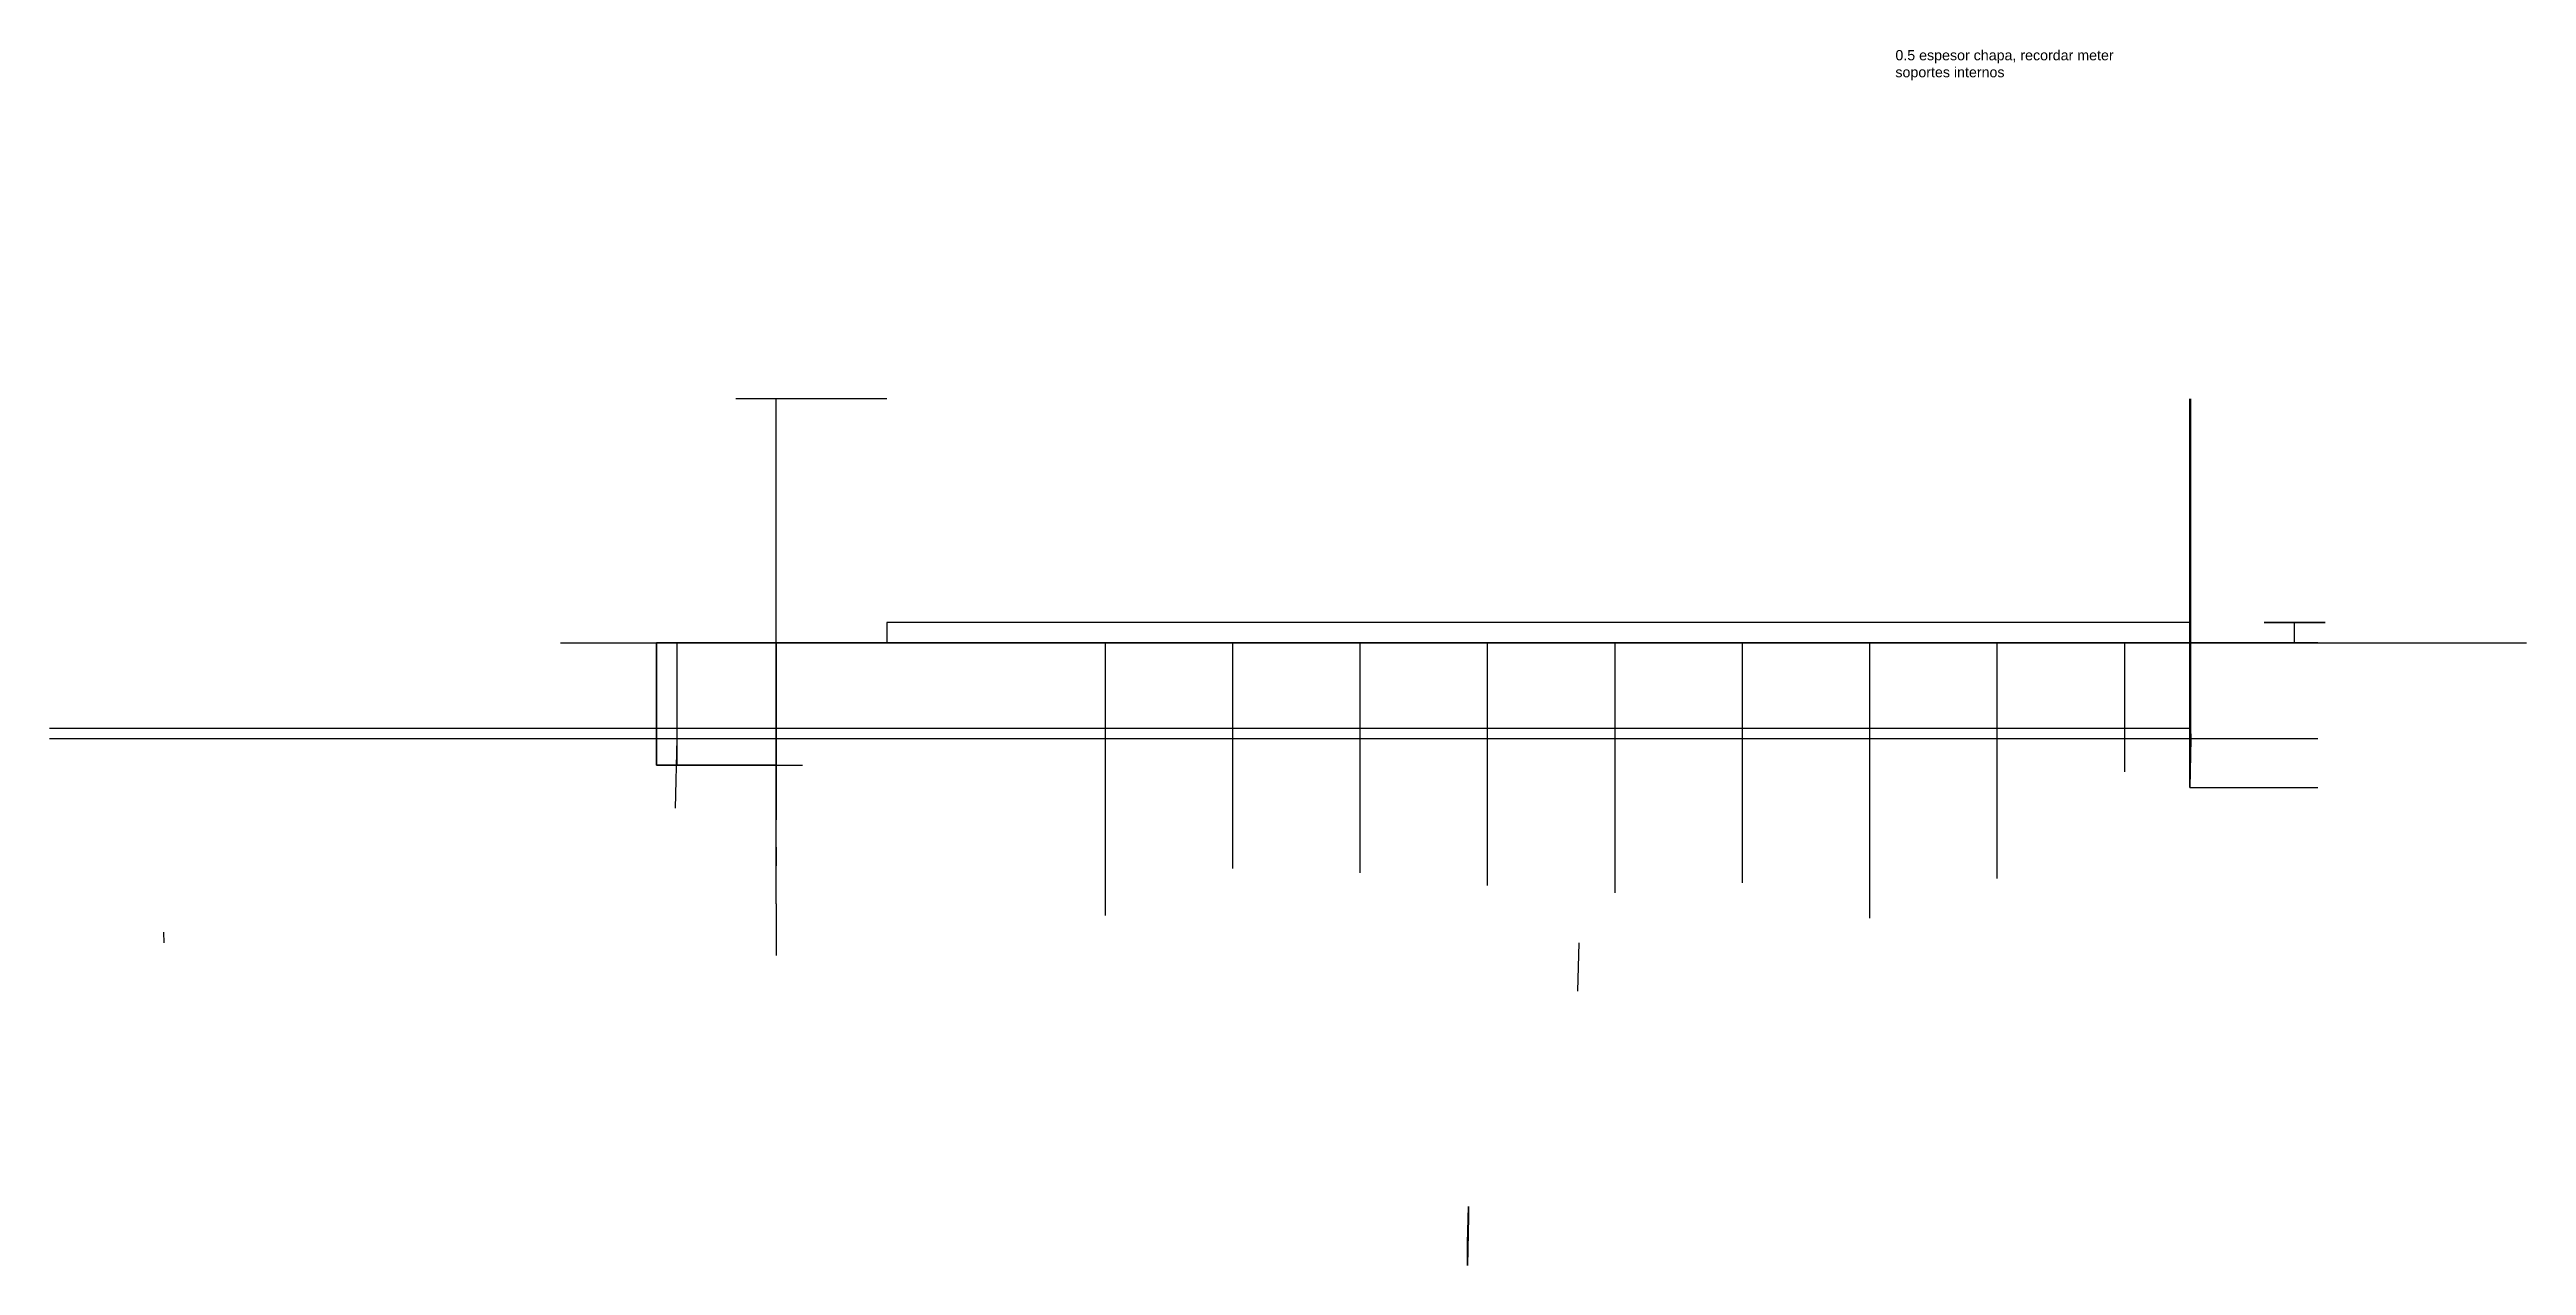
# Model space of a CAD drawing. Header units: millimetres. Extents: x -1672 to 5708, y -1264 to 1190.
# Drawn here: x -1389 to -781, y -198 to 101 of the extents above; entities that cross this region are included whole.
import ezdxf

# ---------------------------------------------------------------- set-up
doc = ezdxf.new("R2010")
doc.units = ezdxf.units.MM
doc.styles.get("Standard").update_dxf_attribs({"font": 'arial.ttf'})

msp = doc.modelspace()

# ---------------------------------------------------------------- texts
at = {"insert": (-936.09, 100.54), "char_height": 2.5, "attachment_point": 1}
msp.add_mtext_dynamic_manual_height_columns('0.5 espesor chapa, recordar meter soportes internos ', width=60.6828, gutter_width=12.5, heights=[0], dxfattribs=at)

# ---------------------------------------------------------------- linework, layer by layer
for p, q in [((-1183.7, 14.93), (-1220.71, 14.93)), ((-1183.7, 14.93, 5.72), (-1219.37, 14.93, 5.72)), ((-863.85, 14.93), (-863.85, 14.93, 49.02)), ((-838.08, -44.97, 28.68), (-838.08, -39.97, 28.68)), ((-1240.23, -44.97, 88.1), (-1240.23, -44.97, 58.52)), ((-1183.7, -44.97, 88.1), (-1240.23, -44.97, 88.1)), ((-1240.23, -74.98, 88.1), (-1240.23, -44.97, 88.1)), ((-1240.23, -44.97, 88.1), (-1240.23, -74.98, 88.1)), ((-1235.23, -44.97, 88.1), (-1235.23, -74.98, 88.1)), ((-1210.82, -44.97, 42.26), (-1210.82, -44.97, 26.26)), ((-1210.82, -44.97, 42.26), (-1210.82, -44.97, 47.26)), ((-1210.82, -74.98, 42.26), (-1210.82, -44.97, 42.26)), ((-1210.82, -74.98, 42.26), (-1210.82, -44.97, 42.26)), ((-1183.7, -44.97), (-1183.7, -44.97, 88.1)), ((-863.85, -44.97, 60.62), (-863.85, -44.47, 60.62)), ((-863.85, -44.97, 60.62), (-863.85, -44.47, 60.62)), ((-863.85, -44.97, 0.5), (-863.85, -44.47, 0.5)), ((-863.85, -44.97, 60.62), (-781.18, -44.97, 60.62)), ((-832.36, -44.97, 55.62), (-863.85, -44.97, 55.62)), ((-863.57, -44.97, 88.1), (-863.57, -44.97, 102.84)), ((-835.48, -44.97, 21.44), (-833.05, -44.97, 17.07)), ((-832.36, -44.97, 60.62), (-832.36, -44.97, 55.62)), ((-863.57, -65.95, 88.1), (-1389.2, -65.95, 88.1)), ((-863.62, -65.95, 81.48), (-1279.48, -65.95, 81.48)), ((-1279.48, -65.95, 81.48), (-1279.48, -65.95, 97.65)), ((-863.62, -65.95, 81.48), (-863.57, -68.53, 88.1)), ((-863.57, -68.53, 88.1), (-1389.2, -68.53, 88.1)), ((-1235.23, -68.53, 88.1), (-1235.64, -85.52, 48.86)), ((-863.57, -68.53, 88.1), (-863.85, -80.43, 60.62)), ((-832.36, -68.53, 60.62), (-863.57, -68.53, 88.1)), ((-863.57, -68.53, 88.1), (-863.57, -68.53, 75.08)), ((-1240.23, -74.98, 88.1), (-1204.37, -74.98, 88.1)), ((-1210.82, -77.23, 55.42), (-1210.82, -81.82, 57.41)), ((-1210.82, -82.93, 42.26), (-1210.82, -88.38, 42.26)), ((-863.85, -80.43, 60.62), (-832.36, -80.43, 60.62)), ((-1210.82, -95.11, 26.73), (-1210.82, -99.7, 28.71)), ((-1210.82, -108.97, 42.26), (-1210.82, -121.69, 42.26)), ((-1361.06, -118.54, 88.1), (-1361.11, -115.95, 81.48)), ((-1013.82, -118.54, 88.1), (-1014.1, -130.43, 60.62)), ((-1040.87, -185.84, 88.1), (-1041.15, -197.74, 60.62)), ((-1040.87, -185.84, 88.1), (-1040.92, -183.26, 81.48))]:
    msp.add_line(p, q)
at = {"extrusion": (1, -1.83697e-16, -1.83697e-16)}
for p, q in [((-1210.82, -108.97, 42.26), (-1210.82, 14.93, 42.26)), ((-863.85, -68.53, 86.14), (-863.85, 14.93, 86.14)), ((-863.85, -80.43, 60.62), (-863.85, 14.93, 60.62)), ((-863.57, -68.53, 88.1), (-863.57, 14.93, 88.1)), ((-863.85, -44.97, 34.13), (-863.85, -44.97, 60.62))]:
    msp.add_line(p, q, dxfattribs=at)
at = {"extrusion": (0.841597, -1.79059e-15, 0.540106)}
for p, q in [((-1210.82, -74.98, 88.1), (-1210.82, -33.41, 88.1)), ((-1210.87, -65.95, 81.48), (-1210.82, -68.53, 88.1))]:
    msp.add_line(p, q, dxfattribs=at)
at = {"extrusion": (0, 1, -1.83697e-16)}
for p, q in [((-1263.79, -44.97, 88.1), (-863.57, -44.97, 88.1)), ((-1240.23, -44.97, 88.1), (-1183.7, -44.97)), ((-847.93, -44.97, 74.33), (-1214.98, -44.97, 48.74)), ((-1210.82, -44.97, 42.26), (-840.41, -44.97, 67.83)), ((-879.88, -44.97, 5.74), (-1143.73, -44.97, 5.74)), ((-838.08, -44.97, 28.68), (-879.88, -44.97, 5.74)), ((-838.08, -44.97, 28.68), (-879.88, -44.97, 5.74)), ((-869.31, -44.97, 93.14), (-802.25, -44.97, 34.13))]:
    msp.add_line(p, q, dxfattribs=at)
at = {"extrusion": (0, -1, 0)}
for p, q in [((-1210.82, -44.97, 42.26), (-1213.92, -44.97, 47.1)), ((-1183.7, -44.97, 44.05), (-1183.7, -44.97, 49.05)), ((-1130.1, -44.97, 5.74), (-1130.1, -111.83, 5.74)), ((-1098.82, -44.97, 5.74), (-1098.82, -100.28, 5.74)), ((-1067.55, -44.97, 5.74), (-1067.55, -101.35, 5.74)), ((-1036.27, -44.97, 5.74), (-1036.27, -104.48, 5.74)), ((-1004.99, -44.97, 5.74), (-1004.99, -106.31, 5.74)), ((-973.71, -44.97, 5.74), (-973.71, -103.85, 5.74)), ((-942.44, -44.97, 5.74), (-942.44, -112.51, 5.74)), ((-903.11, -44.97, 16.17), (-918.17, -44.97, 15.37)), ((-914.15, -44.97, 15.58), (-914.16, -44.97, 5.74)), ((-911.16, -44.97, 5.74), (-911.16, -102.8, 5.74)), ((-911.16, -44.97, 15.74), (-903.11, -44.97, 16.17)), ((-908.16, -44.97, 15.9), (-908.16, -44.97, 5.72)), ((-879.88, -44.97, 5.74), (-879.88, -76.6, 5.74)), ((-863.85, -44.97, 60.62), (-863.85, -44.97, 65.62)), ((-1210.82, -74.98, 42.26), (-1240.23, -74.98, 88.1)), ((-863.83, -74.98, 60.62), (-863.83, -80.43, 60.62))]:
    msp.add_line(p, q, dxfattribs=at)
at = {"extrusion": (-0.841597, 0, -0.540106)}
msp.add_line((-1210.82, -44.97, 42.26), (-1210.82, -74.98, 42.26), dxfattribs=at)
at = {"extrusion": (-0.999956, 0.003721, 0.008591)}
msp.add_line((-863.62, -65.95, 81.48), (-863.57, -65.95, 88.1), dxfattribs=at)
at = {"extrusion": (-0.841597, 1.79059e-15, -0.540106)}
msp.add_line((-1225.53, -74.98, 65.18), (-1221.32, -74.98, 67.88), dxfattribs=at)
for points in [[(-863.85, -39.97, 65.62), (-1183.7, -39.97, 49.05), (-1183.7, -44.97, 49.05), (-863.85, -44.97, 65.62)], [(-1040.92, -183.26, 81.48), (-1040.87, -185.84, 88.1), (-1041.15, -197.74, 60.62), (-1041.13, -192.29, 60.62)]]:
    msp.add_polyline3d(points, close=True)
for points in [[(-1210.82, -82.93, 42.26), (-1210.87, -65.95, 81.48), (-1210.82, -68.53, 88.1), (-1210.82, -88.38, 42.26), (-1210.82, -82.93, 42.26)], [(-863.85, -74.98, 60.62), (-863.62, -65.95, 81.48), (-863.57, -68.53, 88.1), (-863.85, -80.43, 60.62), (-863.83, -74.98, 60.62)]]:
    msp.add_polyline3d(points)
at = {"extrusion": (1.52324e-47, 1, -1.24382e-31)}
msp.add_circle((838.08, 28.68, -39.97), 7.5, dxfattribs=at)

msp.set_redraw_order([(e.dxf.handle, doc.entitydb.next_handle()) for e in msp.query("TEXT MTEXT ATTDEF DIMENSION ARC_DIMENSION")])  # texts and dimensions are drawn at this point

doc.saveas('drawing.dxf')
